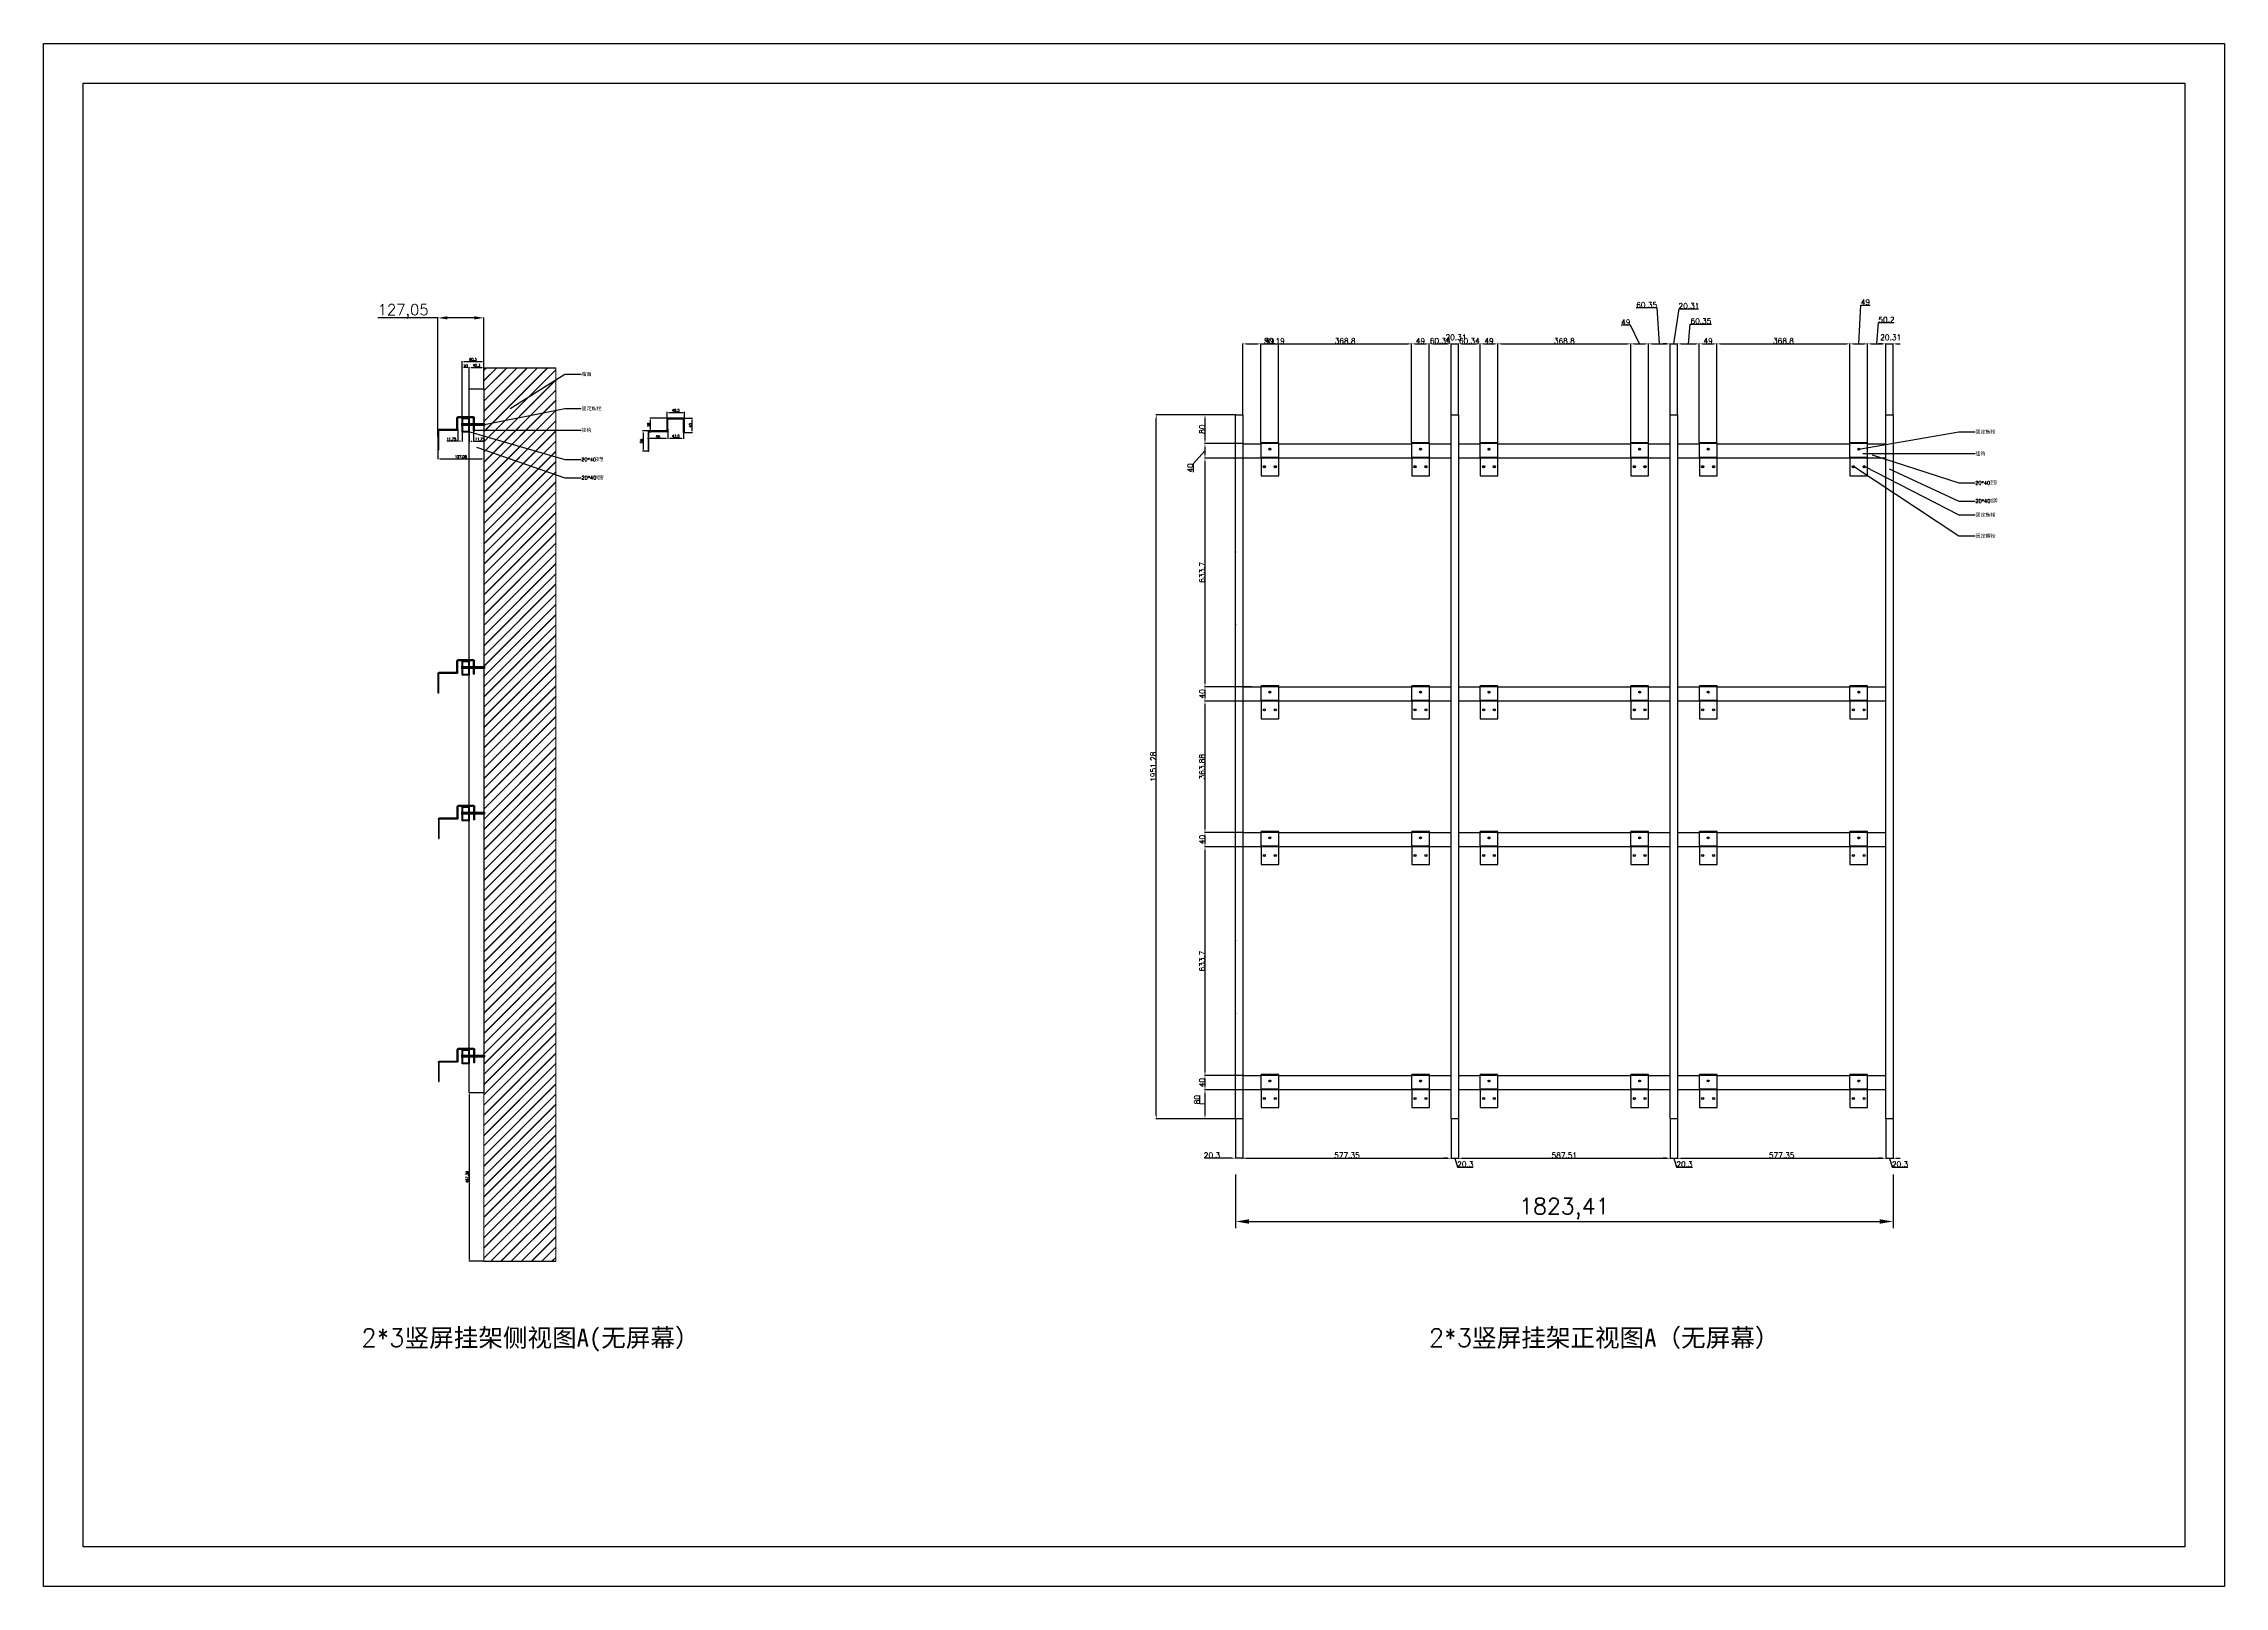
# Model space of a CAD drawing. Header units: millimetres. Extents: x -207 to 14821, y -6397 to 3639.
# Drawn here: x -207 to 5841, y -6397 to -2120 of the extents above; entities that cross this region are included whole.
import ezdxf

# ---------------------------------------------------------------- set-up
doc = ezdxf.new("R2010")
doc.units = ezdxf.units.MM
doc.linetypes.add('HIDDEN', pattern=[0.375, 0.25, -0.125])
for name, color, linetype in [('02___PRT_ALL_AXES', 7, 'Continuous'), ('DEFAULT_2', 8, 'HIDDEN'), ('图框', 7, 'Continuous')]:
    doc.layers.add(name, color=color, linetype=linetype)
doc.layers.add('dim（尺寸标注）', color=4, linetype='Continuous', lineweight=13)
doc.layers.add('粗实线', color=7, linetype='Continuous', lineweight=25)
doc.styles.get("Standard").update_dxf_attribs({"font": 'txt', "bigfont": 'gbcbig.shx'})
doc.dimstyles.new('1-15', dxfattribs={"dimscale": 15, "dimtxt": 3, "dimasz": 2.5, "dimexe": 1.25, "dimexo": 0.625, "dimtad": 1, "dimtxsty": 'Standard', "dimcen": 2.5, "dimclrd": 4, "dimclre": 4, "dimclrt": 4, "dimadec": 0, "dimazin": 0, "dimtfac": 1, "dimtmove": 0, "dimatfit": 3, "dimfxl": 100, "dimfxlon": 1, "dimtfillclr": 4, "dimarcsym": 0})
doc.dimstyles.new('ISO-25', dxfattribs={"dimtxt": 7, "dimasz": 5, "dimexe": 1.25, "dimexo": 0.625, "dimtad": 1, "dimtxsty": 'Standard', "dimcen": 2.5, "dimclrd": 4, "dimclre": 4, "dimclrt": 4, "dimadec": 0, "dimazin": 0, "dimtfac": 1, "dimtmove": 0, "dimatfit": 3, "dimfxl": 1, "dimarcsym": 0})
doc.dimstyles.new('副本 ISO-25', dxfattribs={"dimtxt": 15, "dimasz": 10, "dimexe": 1.25, "dimexo": 0.625, "dimtad": 1, "dimdsep": 46, "dimtxsty": 'Standard', "dimcen": 2.5, "dimclrd": 4, "dimclre": 4, "dimclrt": 4, "dimadec": 0, "dimazin": 0, "dimtfac": 1, "dimtmove": 0, "dimatfit": 3, "dimfxl": 1, "dimarcsym": 0})

# ---------------------------------------------------------------- blocks, each defined once
blk = doc.blocks.new('hgdhgfdgdhgf')
at = {"color": 3, "linetype": 'Continuous'}
for p, q in [((-21740.9, 10464.5), (-21697.8, 10464.5)), ((-21740.9, 10464.5), (-21740.9, 10462)), ((-21697.8, 10464.5), (-21697.8, 10462)), ((-21743.6, 10461.8), (-21741.1, 10461.8)), ((-21743.6, 10424.5), (-21743.6, 10461.8)), ((-21743.6, 10424.5), (-21741.1, 10424.5)), ((-21741.1, 10424.5), (-21741.1, 10461.8)), ((-21740.9, 10462), (-21697.8, 10462)), ((-21695.1, 10461.8), (-21697.6, 10461.8)), ((-21697.6, 10429.2), (-21697.6, 10461.8)), ((-21697.6, 10429.2), (-21695.1, 10429.2)), ((-21695.1, 10429.2), (-21695.1, 10461.8)), ((-21694.9, 10429), (-21645.3, 10429)), ((-21694.9, 10426.5), (-21694.9, 10429)), ((-21694.9, 10426.5), (-21645.3, 10426.5)), ((-21645.3, 10429), (-21645.3, 10426.5)), ((-21642.6, 10426.3), (-21645.1, 10426.3)), ((-21645.1, 10373), (-21645.1, 10426.3))]:
    blk.add_line(p, q, dxfattribs=at)
for centre, radius, start, end in [((-21740.9, 10461.8), 2.7, 90, 180), ((-21697.8, 10461.8), 2.7, 0, 90), ((-21740.9, 10461.8), 0.2, 90, 180), ((-21697.8, 10461.8), 0.2, 0, 90), ((-21694.9, 10429.2), 2.7, 180, 270), ((-21694.9, 10429.2), 0.2, 180, 270), ((-21645.3, 10426.3), 2.7, 0, 90), ((-21645.3, 10426.3), 0.2, 0, 90)]:
    blk.add_arc(centre, radius, start, end, dxfattribs=at)
at = {"layer": '02___PRT_ALL_AXES', "color": 3, "linetype": 'Continuous'}
blk.add_line((-21642.6, 10373), (-21645.1, 10373), dxfattribs=at)
at = {"layer": '粗实线', "color": 3}
blk.add_line((-21642.6, 10426.3), (-21642.6, 10373), dxfattribs=at)
blk = doc.blocks.new('hgfdhhgh')
at = {"layer": '粗实线'}
for p in [(87.4, 302.1), (87.4, -371.6)]:
    blk.add_blockref('hgdhgfdgdhgf', p, dxfattribs=at)
blk = doc.blocks.new('gfsdgfgfsgg')
at = {"layer": '粗实线', "color": 1}
for p, q in [((-8243.3, 7890.3), (-8243.3, 7930.3)), ((-8243.3, 7930.3), (-8223.3, 7930.3)), ((-8241.3, 7892.3), (-8241.3, 7928.3)), ((-8241.3, 7928.3), (-8225.3, 7928.3)), ((-8225.3, 7928.3), (-8225.3, 7892.3)), ((-8223.3, 7930.3), (-8223.3, 7890.3)), ((-8223.3, 7890.3), (-8243.3, 7890.3)), ((-8225.3, 7892.3), (-8241.3, 7892.3))]:
    blk.add_line(p, q, dxfattribs=at)
blk = doc.blocks.new('*D54')
at = {"layer": 'Defpoints', "color": 0}
for p in [(886.9, -2880.6), (1014, -3018), (886.9, -3210.3)]:
    blk.add_point(p, dxfattribs=at)
at = {"layer": 'dim（尺寸标注）', "color": 4, "lineweight": -2}
for p, q in [((886.9, -2880.6), (719.7, -2880.6)), ((886.9, -3209.6), (886.9, -2879.3)), ((988, -2880.6), (912.9, -2880.6)), ((1014, -3017.4), (1014, -2879.3))]:
    blk.add_line(p, q, dxfattribs=at)
at = {"layer": 'dim（尺寸标注）', "color": 4}
for points in [[(912.9, -2876.2), (912.9, -2884.9), (886.9, -2880.6)], [(988, -2876.2), (988, -2884.9), (1014, -2880.6)]]:
    blk.add_solid(points, dxfattribs=at)
at = {"layer": 'dim（尺寸标注）', "color": 4, "lineweight": 13, "insert": (790.3, -2862.5), "char_height": 30, "attachment_point": 5}
blk.add_mtext('127,05', dxfattribs=at)
blk = doc.blocks.new('*D70')
at = {"color": 4, "lineweight": -2}
for p, q in [((953.7, -3156.7), (953.7, -3000.2)), ((958.7, -3001.5), (1009, -3001.5)), ((1014, -3076.7), (1014, -3000.2))]:
    blk.add_line(p, q, dxfattribs=at)
at = {"color": 4}
for points in [[(958.7, -3000.6), (958.7, -3002.3), (953.7, -3001.5)], [(1009, -3000.6), (1009, -3002.3), (1014, -3001.5)]]:
    blk.add_solid(points, dxfattribs=at)
at = {"layer": 'Defpoints', "color": 0}
for p in [(1014, -3001.5), (1014, -3077.3), (953.7, -3157.3)]:
    blk.add_point(p, dxfattribs=at)
at = {"color": 4, "insert": (983.8, -2996.8), "char_height": 7, "attachment_point": 5}
blk.add_mtext('60,3', dxfattribs=at)
blk = doc.blocks.new('*D56')
at = {"color": 4, "lineweight": -2}
for p, q in [((953.7, -3017.4), (953.7, -3016.8)), ((968.7, -3018), (958.7, -3018)), ((973.7, -3017.4), (973.7, -3016.8))]:
    blk.add_line(p, q, dxfattribs=at)
at = {"color": 4}
for points in [[(958.7, -3017.2), (958.7, -3018.9), (953.7, -3018)], [(968.7, -3017.2), (968.7, -3018.9), (973.7, -3018)]]:
    blk.add_solid(points, dxfattribs=at)
at = {"layer": 'Defpoints', "color": 0}
for p in [(953.7, -3018), (953.7, -3018), (973.7, -3018)]:
    blk.add_point(p, dxfattribs=at)
at = {"color": 4, "insert": (963.7, -3013.9), "char_height": 7, "attachment_point": 5}
blk.add_mtext('20', dxfattribs=at)
blk = doc.blocks.new('LL')
h = blk.add_hatch()
h.set_pattern_fill('JIS_LC_20A', color=256, scale=0.05, style=0)
h.paths.add_polyline_path([(2341.6, 2359.2), (2341.6, 2364.2), (2329.8, 2364.2), (2329.8, 2359.2)])
h.paths.add_polyline_path([(2311.8, 2364.2), (2311.8, 2359.2), (2327.8, 2359.2), (2327.8, 2364.2)])
h.paths.add_polyline_path([(2344.1, 2359.2), (2371.9, 2359.2), (2371.9, 2364.2), (2344.1, 2364.2)])
for p, q in [((2308.1, 2365.2), (2309.8, 2365.2)), ((2308.1, 2365.2), (2308.1, 2358.2)), ((2308.1, 2363), (2309.8, 2363)), ((2308.1, 2360.3), (2309.8, 2360.3)), ((2309.8, 2365.2), (2309.8, 2358.2)), ((2327.8, 2364.2), (2327.8, 2359.2)), ((2329.8, 2364.2), (2329.8, 2359.2)), ((2341.6, 2364.2), (2341.6, 2359.2)), ((2344.1, 2364.2), (2344.1, 2359.2)), ((2371.9, 2364.2), (2371.9, 2359.2)), ((2309.8, 2358.2), (2308.1, 2358.2))]:
    blk.add_line(p, q)
for points in [[(2311.8, 2364.2), (2327.8, 2364.2)], [(2311.8, 2359.2), (2311.8, 2364.2)], [(2327.8, 2359.2), (2311.8, 2359.2)], [(2329.8, 2364.2), (2341.6, 2364.2)], [(2341.6, 2359.2), (2329.8, 2359.2)], [(2344.1, 2364.2), (2371.9, 2364.2)], [(2371.9, 2359.2), (2344.1, 2359.2)]]:
    blk.add_lwpolyline(points)
blk = doc.blocks.new('*D72')
at = {"color": 4, "lineweight": -2}
for p, q in [((973.7, -5033.6), (973.7, -5491)), ((974.3, -5028.6), (974.9, -5028.6)), ((1013.3, -5496), (972.4, -5496))]:
    blk.add_line(p, q, dxfattribs=at)
at = {"color": 4}
for points in [[(972.8, -5033.6), (974.5, -5033.6), (973.7, -5028.6)], [(972.8, -5491), (974.5, -5491), (973.7, -5496)]]:
    blk.add_solid(points, dxfattribs=at)
at = {"layer": 'Defpoints', "color": 0}
for p in [(973.7, -5028.6), (973.7, -5496), (1014, -5496)]:
    blk.add_point(p, dxfattribs=at)
at = {"color": 4, "insert": (968.9, -5262.3), "char_height": 7, "attachment_point": 5, "rotation": 90}
blk.add_mtext('467,39', dxfattribs=at)
blk = doc.blocks.new('*D75')
at = {"color": 4, "lineweight": -2}
for p, q in [((941.9, -3190.8), (941.9, -3223.4)), ((953.7, -3198), (953.7, -3223.4)), ((941.9, -3222.2), (911.2, -3222.2)), ((948.7, -3222.2), (946.9, -3222.2))]:
    blk.add_line(p, q, dxfattribs=at)
at = {"color": 4}
for points in [[(946.9, -3221.3), (946.9, -3223), (941.9, -3222.2)], [(948.7, -3221.3), (948.7, -3223), (953.7, -3222.2)]]:
    blk.add_solid(points, dxfattribs=at)
at = {"layer": 'Defpoints', "color": 0}
for p in [(941.9, -3190.1), (953.7, -3197.3), (941.9, -3222.2)]:
    blk.add_point(p, dxfattribs=at)
at = {"color": 4, "insert": (924, -3217.5), "char_height": 7, "attachment_point": 5}
blk.add_mtext('11,75', dxfattribs=at)
blk = doc.blocks.new('*D76')
at = {"color": 4, "lineweight": -2}
for p, q in [((886.9, -3247), (886.9, -3272.5)), ((1014, -3240.9), (1014, -3272.5)), ((891.9, -3271.2), (1009, -3271.2))]:
    blk.add_line(p, q, dxfattribs=at)
at = {"color": 4}
for points in [[(891.9, -3270.4), (891.9, -3272.1), (886.9, -3271.2)], [(1009, -3270.4), (1009, -3272.1), (1014, -3271.2)]]:
    blk.add_solid(points, dxfattribs=at)
at = {"layer": 'Defpoints', "color": 0}
for p in [(886.9, -3246.3), (1014, -3240.3), (1014, -3271.2)]:
    blk.add_point(p, dxfattribs=at)
at = {"color": 4, "insert": (950.4, -3266.5), "char_height": 7, "attachment_point": 5}
blk.add_mtext('127,06', dxfattribs=at)
blk = doc.blocks.new('*D77')
at = {"color": 4, "lineweight": -2}
for p, q in [((973.7, -3198), (973.7, -3223.4)), ((985.4, -3195.5), (985.4, -3223.4)), ((978.7, -3222.2), (980.4, -3222.2)), ((985.4, -3222.2), (1016.2, -3222.2))]:
    blk.add_line(p, q, dxfattribs=at)
at = {"color": 4}
for points in [[(978.7, -3221.3), (978.7, -3223), (973.7, -3222.2)], [(980.4, -3221.3), (980.4, -3223), (985.4, -3222.2)]]:
    blk.add_solid(points, dxfattribs=at)
at = {"layer": 'Defpoints', "color": 0}
for p in [(973.7, -3197.3), (985.4, -3194.8), (985.4, -3222.2)]:
    blk.add_point(p, dxfattribs=at)
at = {"color": 4, "insert": (1003.3, -3217.5), "char_height": 7, "attachment_point": 5}
blk.add_mtext('11,75', dxfattribs=at)
blk = doc.blocks.new('GG')
at = {"color": 3, "linetype": 'Continuous'}
for p, q in [((2878.3, 2376.6), (2880.8, 2376.6)), ((2878.3, 2344), (2878.3, 2376.6)), ((2880.8, 2344), (2880.8, 2376.6)), ((2924.1, 2379.3), (2881, 2379.3)), ((2881, 2379.3), (2881, 2376.8)), ((2924.1, 2376.8), (2881, 2376.8)), ((2924.1, 2379.3), (2924.1, 2376.8)), ((2926.8, 2376.6), (2924.3, 2376.6)), ((2924.3, 2339.3), (2924.3, 2376.6)), ((2926.8, 2339.3), (2926.8, 2376.6)), ((2825.8, 2341.1), (2828.3, 2341.1)), ((2828.3, 2287.8), (2828.3, 2341.1)), ((2878.1, 2343.8), (2828.5, 2343.8)), ((2828.5, 2343.8), (2828.5, 2341.3)), ((2878.1, 2341.3), (2828.5, 2341.3)), ((2878.1, 2341.3), (2878.1, 2343.8)), ((2880.8, 2344), (2878.3, 2344)), ((2926.8, 2339.3), (2924.3, 2339.3))]:
    blk.add_line(p, q, dxfattribs=at)
for centre, radius, start, end in [((2881, 2376.6), 2.7, 90, 180), ((2881, 2376.6), 0.2, 90, 180), ((2924.1, 2376.6), 2.7, 0, 90), ((2924.1, 2376.6), 0.2, 0, 90), ((2828.5, 2341.1), 2.7, 90, 180), ((2828.5, 2341.1), 0.2, 90, 180), ((2878.1, 2344), 2.7, 270, 0), ((2878.1, 2344), 0.2, 270, 0)]:
    blk.add_arc(centre, radius, start, end, dxfattribs=at)
at = {"layer": '02___PRT_ALL_AXES', "color": 3, "linetype": 'Continuous'}
blk.add_line((2825.8, 2287.8), (2828.3, 2287.8), dxfattribs=at)
at = {"layer": '粗实线', "color": 3}
blk.add_line((2825.8, 2341.1), (2825.8, 2287.8), dxfattribs=at)
blk = doc.blocks.new('*D61')
at = {"color": 4, "lineweight": -2}
for p, q in [((1560.9, -3158.6), (1592.7, -3158.6)), ((1569.3, -3198.6), (1592.7, -3198.6)), ((1591.4, -3193.6), (1591.4, -3163.6))]:
    blk.add_line(p, q, dxfattribs=at)
at = {"color": 4}
for points in [[(1590.6, -3163.6), (1592.3, -3163.6), (1591.4, -3158.6)], [(1590.6, -3193.6), (1592.3, -3193.6), (1591.4, -3198.6)]]:
    blk.add_solid(points, dxfattribs=at)
at = {"layer": 'Defpoints', "color": 0}
for p in [(1560.3, -3158.6), (1568.6, -3198.6), (1591.4, -3158.6)]:
    blk.add_point(p, dxfattribs=at)
at = {"color": 4, "insert": (1587.3, -3178.6), "char_height": 7, "attachment_point": 5, "rotation": 90}
blk.add_mtext('40', dxfattribs=at)
blk = doc.blocks.new('*D78')
at = {"color": 4, "lineweight": -2}
for p, q in [((1522.1, -3160.7), (1522.1, -3141.3)), ((1527.1, -3142.5), (1565.6, -3142.5)), ((1570.6, -3160.7), (1570.6, -3141.3))]:
    blk.add_line(p, q, dxfattribs=at)
at = {"color": 4}
for points in [[(1527.1, -3141.7), (1527.1, -3143.3), (1522.1, -3142.5)], [(1565.6, -3141.7), (1565.6, -3143.3), (1570.6, -3142.5)]]:
    blk.add_solid(points, dxfattribs=at)
at = {"layer": 'Defpoints', "color": 0}
for p in [(1570.6, -3142.5), (1522.1, -3161.3), (1570.6, -3161.3)]:
    blk.add_point(p, dxfattribs=at)
at = {"color": 4, "insert": (1546.4, -3137.8), "char_height": 7, "attachment_point": 5}
blk.add_mtext('48,5', dxfattribs=at)
blk = doc.blocks.new('*D79')
at = {"color": 4, "lineweight": -2}
for p, q in [((1524.6, -3194.5), (1524.6, -3215.7)), ((1568.1, -3194.5), (1568.1, -3215.7)), ((1529.6, -3214.4), (1563.1, -3214.4))]:
    blk.add_line(p, q, dxfattribs=at)
at = {"color": 4}
for points in [[(1529.6, -3213.6), (1529.6, -3215.2), (1524.6, -3214.4)], [(1563.1, -3213.6), (1563.1, -3215.2), (1568.1, -3214.4)]]:
    blk.add_solid(points, dxfattribs=at)
at = {"layer": 'Defpoints', "color": 0}
for p in [(1524.6, -3193.9), (1568.1, -3193.9), (1568.1, -3214.4)]:
    blk.add_point(p, dxfattribs=at)
at = {"color": 4, "insert": (1546.4, -3209.7), "char_height": 7, "attachment_point": 5}
blk.add_mtext('43,5', dxfattribs=at)
blk = doc.blocks.new('*D80')
at = {"color": 4, "lineweight": -2}
for p, q in [((1524.6, -3189.4), (1524.6, -3215.8)), ((1469.6, -3216.2), (1469.6, -3213.3)), ((1519.6, -3214.6), (1474.6, -3214.6))]:
    blk.add_line(p, q, dxfattribs=at)
at = {"color": 4}
for points in [[(1474.6, -3213.7), (1474.6, -3215.4), (1469.6, -3214.6)], [(1519.6, -3213.7), (1519.6, -3215.4), (1524.6, -3214.6)]]:
    blk.add_solid(points, dxfattribs=at)
at = {"layer": 'Defpoints', "color": 0}
for p in [(1524.6, -3188.8), (1469.6, -3214.6), (1469.6, -3216.8)]:
    blk.add_point(p, dxfattribs=at)
at = {"color": 4, "insert": (1497.1, -3210.5), "char_height": 7, "attachment_point": 5}
blk.add_mtext('55', dxfattribs=at)
blk = doc.blocks.new('*D81')
at = {"color": 4, "lineweight": -2}
for p, q in [((1473, -3196.6), (1476.8, -3196.6)), ((1524.2, -3158.6), (1474.3, -3158.6)), ((1475.6, -3163.6), (1475.6, -3191.6))]:
    blk.add_line(p, q, dxfattribs=at)
at = {"color": 4}
for points in [[(1474.7, -3163.6), (1476.4, -3163.6), (1475.6, -3158.6)], [(1474.7, -3191.6), (1476.4, -3191.6), (1475.6, -3196.6)]]:
    blk.add_solid(points, dxfattribs=at)
at = {"layer": 'Defpoints', "color": 0}
for p in [(1472.3, -3196.6), (1475.6, -3196.6), (1524.8, -3158.6)]:
    blk.add_point(p, dxfattribs=at)
at = {"color": 4, "insert": (1471.4, -3177.6), "char_height": 7, "attachment_point": 5, "rotation": 90}
blk.add_mtext('38', dxfattribs=at)
blk = doc.blocks.new('*D82')
at = {"color": 4, "lineweight": -2}
for p, q in [((1474, -3194.1), (1454.3, -3194.1)), ((1455.5, -3199.1), (1455.5, -3245.1)), ((1469, -3250.1), (1454.3, -3250.1))]:
    blk.add_line(p, q, dxfattribs=at)
at = {"color": 4}
for points in [[(1454.7, -3199.1), (1456.4, -3199.1), (1455.5, -3194.1)], [(1454.7, -3245.1), (1456.4, -3245.1), (1455.5, -3250.1)]]:
    blk.add_solid(points, dxfattribs=at)
at = {"layer": 'Defpoints', "color": 0}
for p in [(1474.6, -3194.1), (1455.5, -3250.1), (1469.6, -3250.1)]:
    blk.add_point(p, dxfattribs=at)
at = {"color": 4, "insert": (1451.4, -3222.1), "char_height": 7, "attachment_point": 5, "rotation": 90}
blk.add_mtext('56', dxfattribs=at)
blk = doc.blocks.new('*D83')
at = {"color": 4, "lineweight": -2}
for p, q in [((973.7, -3076.7), (973.7, -3016.8)), ((978.7, -3018), (1009, -3018)), ((1014, -3076.1), (1014, -3016.8))]:
    blk.add_line(p, q, dxfattribs=at)
at = {"color": 4}
for points in [[(978.7, -3017.2), (978.7, -3018.9), (973.7, -3018)], [(1009, -3017.2), (1009, -3018.9), (1014, -3018)]]:
    blk.add_solid(points, dxfattribs=at)
at = {"layer": 'Defpoints', "color": 0}
for p in [(1014, -3018), (973.7, -3077.3), (1014, -3076.7)]:
    blk.add_point(p, dxfattribs=at)
at = {"color": 4, "insert": (993.8, -3013.3), "char_height": 7, "attachment_point": 5}
blk.add_mtext('40,3', dxfattribs=at)
blk = doc.blocks.new('hgfdhgdhgd')
at = {"color": 3, "linetype": 'Continuous'}
for p, q in [((-21144.3, 10464.5), (-21193.3, 10464.5)), ((-21193.3, 10424.5), (-21193.3, 10464.5)), ((-21144.3, 10424.5), (-21144.3, 10464.5)), ((-21144.3, 10462), (-21193.3, 10462)), ((-21193.3, 10424.5), (-21144.3, 10424.5))]:
    blk.add_line(p, q, dxfattribs=at)
at = {"color": 7, "linetype": 'Continuous'}
for p, q in [((-21193.3, 10424.5), (-21193.3, 10373)), ((-21144.3, 10373), (-21144.3, 10424.5))]:
    blk.add_line(p, q, dxfattribs=at)
at = {"layer": '02___PRT_ALL_AXES', "color": 7, "linetype": 'Continuous'}
blk.add_line((-21193.3, 10373), (-21144.3, 10373), dxfattribs=at)
at = {"layer": '02___PRT_ALL_AXES', "color": 3, "linetype": 'Continuous'}
blk.add_circle((-21168.8, 10446.7), 2.1, dxfattribs=at)
at = {"layer": '02___PRT_ALL_AXES', "color": 7, "linetype": 'Continuous'}
for centre in [(-21183.8, 10398), (-21153.8, 10398)]:
    blk.add_circle(centre, 3, dxfattribs=at)
at = {"layer": 'DEFAULT_2', "color": 8, "linetype": 'HIDDEN'}
blk.add_circle((-21168.8, 10446.7), 2.5, dxfattribs=at)
blk = doc.blocks.new('S')
at = {"color": 2}
for p, q in [((3203.4, 2460.5), (3223.7, 2460.5)), ((3203.4, 509.2), (3203.4, 2460.5)), ((3223.7, 2460.5), (3223.7, 509.2)), ((3223.7, 509.2), (3203.4, 509.2))]:
    blk.add_line(p, q, dxfattribs=at)
blk = doc.blocks.new('*D68')
at = {"color": 4, "lineweight": -2}
for p, q in [((3098.9, -5255.4), (3098.9, -5404.4)), ((4922.3, -5255.4), (4922.3, -5404.4)), ((3136.4, -5385.6), (4884.8, -5385.6))]:
    blk.add_line(p, q, dxfattribs=at)
at = {"color": 4}
for points in [[(3136.4, -5379.4), (3136.4, -5391.9), (3098.9, -5385.6)], [(4884.8, -5379.4), (4884.8, -5391.9), (4922.3, -5385.6)]]:
    blk.add_solid(points, dxfattribs=at)
at = {"layer": 'Defpoints', "color": 0}
for p in [(3098.9, -5246), (4922.3, -5246), (4922.3, -5385.6)]:
    blk.add_point(p, dxfattribs=at)
at = {"color": 4, "insert": (4010.6, -5350), "char_height": 45, "attachment_point": 5}
blk.add_mtext('1823,41', dxfattribs=at)
blk = doc.blocks.new('*D89')
at = {"color": 4, "lineweight": -2}
for p, q in [((3098.3, -3149.3), (2877.7, -3149.3)), ((2879, -5090.6), (2879, -3159.3)), ((3098.3, -5100.6), (2877.7, -5100.6))]:
    blk.add_line(p, q, dxfattribs=at)
at = {"color": 4}
for points in [[(2877.3, -3159.3), (2880.6, -3159.3), (2879, -3149.3)], [(2877.3, -5090.6), (2880.6, -5090.6), (2879, -5100.6)]]:
    blk.add_solid(points, dxfattribs=at)
at = {"layer": 'Defpoints', "color": 0}
for p in [(2879, -3149.3), (3098.9, -3149.3), (3098.9, -5100.6)]:
    blk.add_point(p, dxfattribs=at)
at = {"color": 4, "insert": (2870.9, -4125), "char_height": 15, "attachment_point": 5, "rotation": 90}
blk.add_mtext('1951.28', dxfattribs=at)
blk = doc.blocks.new('*D90')
at = {"color": 4, "lineweight": -2}
for p, q in [((3098.9, -5101.2), (3098.9, -5211.2)), ((3119.2, -5101.2), (3119.2, -5211.2)), ((3088.9, -5210), (3011.4, -5210)), ((3119.2, -5210), (3098.9, -5210)), ((3129.2, -5210), (3139.2, -5210))]:
    blk.add_line(p, q, dxfattribs=at)
at = {"color": 4}
for points in [[(3088.9, -5208.3), (3088.9, -5211.7), (3098.9, -5210)], [(3129.2, -5208.3), (3129.2, -5211.7), (3119.2, -5210)]]:
    blk.add_solid(points, dxfattribs=at)
at = {"layer": 'Defpoints', "color": 0}
for p in [(3098.9, -5100.6), (3119.2, -5100.6), (3119.2, -5210)]:
    blk.add_point(p, dxfattribs=at)
at = {"color": 4, "insert": (3033.3, -5201.9), "char_height": 15, "attachment_point": 5}
blk.add_mtext('20.3', dxfattribs=at)
blk = doc.blocks.new('*D91')
at = {"color": 4, "lineweight": -2}
for p, q in [((3119.2, -5101.2), (3119.2, -5211.7)), ((3696.6, -5101.2), (3696.6, -5211.7)), ((3129.2, -5210.4), (3686.6, -5210.4))]:
    blk.add_line(p, q, dxfattribs=at)
at = {"color": 4}
for points in [[(3129.2, -5208.7), (3129.2, -5212.1), (3119.2, -5210.4)], [(3686.6, -5208.7), (3686.6, -5212.1), (3696.6, -5210.4)]]:
    blk.add_solid(points, dxfattribs=at)
at = {"layer": 'Defpoints', "color": 0}
for p in [(3119.2, -5100.6), (3696.6, -5100.6), (3696.6, -5210.4)]:
    blk.add_point(p, dxfattribs=at)
at = {"color": 4, "insert": (3407.9, -5202.3), "char_height": 15, "attachment_point": 5}
blk.add_mtext('577.35', dxfattribs=at)
blk = doc.blocks.new('*D92')
at = {"color": 4, "lineweight": -2}
for p, q in [((3696.6, -5101.2), (3696.6, -5211.7)), ((3716.9, -5101.2), (3716.9, -5211.7)), ((3686.6, -5210.4), (3676.6, -5210.4)), ((3696.6, -5210.4), (3716.9, -5210.4)), ((3696.6, -5210.4), (3716.9, -5210.4)), ((3706.7, -5210.4), (3714.1, -5235.1)), ((3714.1, -5235.1), (3757.9, -5235.1)), ((3726.9, -5210.4), (3736.9, -5210.4))]:
    blk.add_line(p, q, dxfattribs=at)
at = {"color": 4}
for points in [[(3686.6, -5208.7), (3686.6, -5212.1), (3696.6, -5210.4)], [(3726.9, -5208.7), (3726.9, -5212.1), (3716.9, -5210.4)]]:
    blk.add_solid(points, dxfattribs=at)
at = {"layer": 'Defpoints', "color": 0}
for p in [(3696.6, -5100.6), (3716.9, -5100.6), (3716.9, -5210.4)]:
    blk.add_point(p, dxfattribs=at)
at = {"color": 4, "insert": (3736, -5227), "char_height": 15, "attachment_point": 5}
blk.add_mtext('20.3', dxfattribs=at)
blk = doc.blocks.new('*D93')
at = {"color": 4, "lineweight": -2}
for p, q in [((3716.9, -5101.2), (3716.9, -5211.7)), ((4304.4, -5101.2), (4304.4, -5211.7)), ((3726.9, -5210.4), (4294.4, -5210.4))]:
    blk.add_line(p, q, dxfattribs=at)
at = {"color": 4}
for points in [[(3726.9, -5208.7), (3726.9, -5212.1), (3716.9, -5210.4)], [(4294.4, -5208.7), (4294.4, -5212.1), (4304.4, -5210.4)]]:
    blk.add_solid(points, dxfattribs=at)
at = {"layer": 'Defpoints', "color": 0}
for p in [(3716.9, -5100.6), (4304.4, -5100.6), (4304.4, -5210.4)]:
    blk.add_point(p, dxfattribs=at)
at = {"color": 4, "insert": (4010.6, -5202.3), "char_height": 15, "attachment_point": 5}
blk.add_mtext('587.51', dxfattribs=at)
blk = doc.blocks.new('*D94')
at = {"color": 4, "lineweight": -2}
for p, q in [((4304.4, -5101.2), (4304.4, -5211.7)), ((4324.7, -5101.2), (4324.7, -5211.7)), ((4294.4, -5210.4), (4284.4, -5210.4)), ((4304.4, -5210.4), (4324.7, -5210.4)), ((4304.4, -5210.4), (4324.7, -5210.4)), ((4314.5, -5210.4), (4321.9, -5235.1)), ((4321.9, -5235.1), (4365.7, -5235.1)), ((4334.7, -5210.4), (4344.7, -5210.4))]:
    blk.add_line(p, q, dxfattribs=at)
at = {"color": 4}
for points in [[(4294.4, -5208.7), (4294.4, -5212.1), (4304.4, -5210.4)], [(4334.7, -5208.7), (4334.7, -5212.1), (4324.7, -5210.4)]]:
    blk.add_solid(points, dxfattribs=at)
at = {"layer": 'Defpoints', "color": 0}
for p in [(4304.4, -5100.6), (4324.7, -5100.6), (4324.7, -5210.4)]:
    blk.add_point(p, dxfattribs=at)
at = {"color": 4, "insert": (4343.8, -5227), "char_height": 15, "attachment_point": 5}
blk.add_mtext('20.3', dxfattribs=at)
blk = doc.blocks.new('*D95')
at = {"color": 4, "lineweight": -2}
for p, q in [((4324.7, -5101.2), (4324.7, -5211.7)), ((4902, -5101.2), (4902, -5211.7)), ((4334.7, -5210.4), (4892, -5210.4))]:
    blk.add_line(p, q, dxfattribs=at)
at = {"color": 4}
for points in [[(4334.7, -5208.7), (4334.7, -5212.1), (4324.7, -5210.4)], [(4892, -5208.7), (4892, -5212.1), (4902, -5210.4)]]:
    blk.add_solid(points, dxfattribs=at)
at = {"layer": 'Defpoints', "color": 0}
for p in [(4324.7, -5100.6), (4902, -5100.6), (4902, -5210.4)]:
    blk.add_point(p, dxfattribs=at)
at = {"color": 4, "insert": (4613.3, -5202.3), "char_height": 15, "attachment_point": 5}
blk.add_mtext('577.35', dxfattribs=at)
blk = doc.blocks.new('*D96')
at = {"color": 4, "lineweight": -2}
for p, q in [((4902, -5101.2), (4902, -5211.7)), ((4922.3, -5101.2), (4922.3, -5211.7)), ((4892, -5210.4), (4882, -5210.4)), ((4902, -5210.4), (4922.3, -5210.4)), ((4902, -5210.4), (4922.3, -5210.4)), ((4912.2, -5210.4), (4919.6, -5235.1)), ((4919.6, -5235.1), (4963.3, -5235.1)), ((4932.3, -5210.4), (4942.3, -5210.4))]:
    blk.add_line(p, q, dxfattribs=at)
at = {"color": 4}
for points in [[(4892, -5208.7), (4892, -5212.1), (4902, -5210.4)], [(4932.3, -5208.7), (4932.3, -5212.1), (4922.3, -5210.4)]]:
    blk.add_solid(points, dxfattribs=at)
at = {"layer": 'Defpoints', "color": 0}
for p in [(4902, -5100.6), (4922.3, -5100.6), (4922.3, -5210.4)]:
    blk.add_point(p, dxfattribs=at)
at = {"color": 4, "insert": (4941.5, -5227), "char_height": 15, "attachment_point": 5}
blk.add_mtext('20.3', dxfattribs=at)
blk = doc.blocks.new('*D97')
at = {"color": 4, "lineweight": -2}
for p, q in [((3098.3, -3149.3), (3012.8, -3149.3)), ((3014, -3159.3), (3014, -3219.3)), ((3118.6, -3229.3), (3012.8, -3229.3))]:
    blk.add_line(p, q, dxfattribs=at)
at = {"color": 4}
for points in [[(3012.4, -3159.3), (3015.7, -3159.3), (3014, -3149.3)], [(3012.4, -3219.3), (3015.7, -3219.3), (3014, -3229.3)]]:
    blk.add_solid(points, dxfattribs=at)
at = {"layer": 'Defpoints', "color": 0}
for p in [(3098.9, -3149.3), (3014, -3229.3), (3119.2, -3229.3)]:
    blk.add_point(p, dxfattribs=at)
at = {"color": 4, "insert": (3005.9, -3189.3), "char_height": 15, "attachment_point": 5, "rotation": 90}
blk.add_mtext('80', dxfattribs=at)
blk = doc.blocks.new('*D98')
at = {"color": 4, "lineweight": -2}
for p, q in [((3014, -3249.3), (2981.2, -3284.8)), ((3118.6, -3229.3), (3012.8, -3229.3)), ((3014, -3239.3), (3014, -3259.3)), ((2981.2, -3284.8), (2981.2, -3308.5)), ((3118.6, -3269.3), (3012.8, -3269.3))]:
    blk.add_line(p, q, dxfattribs=at)
at = {"color": 4}
for points in [[(3012.4, -3239.3), (3015.7, -3239.3), (3014, -3229.3)], [(3012.4, -3259.3), (3015.7, -3259.3), (3014, -3269.3)]]:
    blk.add_solid(points, dxfattribs=at)
at = {"layer": 'Defpoints', "color": 0}
for p in [(3119.2, -3229.3), (3014, -3269.3), (3119.2, -3269.3)]:
    blk.add_point(p, dxfattribs=at)
at = {"color": 4, "insert": (2973.1, -3296.7), "char_height": 15, "attachment_point": 5, "rotation": 90}
blk.add_mtext('40', dxfattribs=at)
blk = doc.blocks.new('*D99')
at = {"color": 4, "lineweight": -2}
for p, q in [((3118.6, -3269.3), (3012.8, -3269.3)), ((3014, -3279.3), (3014, -3893)), ((3143.7, -3903), (3012.8, -3903))]:
    blk.add_line(p, q, dxfattribs=at)
at = {"color": 4}
for points in [[(3012.4, -3279.3), (3015.7, -3279.3), (3014, -3269.3)], [(3012.4, -3893), (3015.7, -3893), (3014, -3903)]]:
    blk.add_solid(points, dxfattribs=at)
at = {"layer": 'Defpoints', "color": 0}
for p in [(3119.2, -3269.3), (3014, -3903), (3144.3, -3903)]:
    blk.add_point(p, dxfattribs=at)
at = {"color": 4, "insert": (3005.9, -3586.2), "char_height": 15, "attachment_point": 5, "rotation": 90}
blk.add_mtext('633.7', dxfattribs=at)
blk = doc.blocks.new('*D100')
at = {"color": 4, "lineweight": -2}
for p, q in [((3143.7, -3903), (3012.8, -3903)), ((3014, -3913), (3014, -3933)), ((3118.6, -3943), (3012.8, -3943))]:
    blk.add_line(p, q, dxfattribs=at)
at = {"color": 4}
for points in [[(3012.4, -3913), (3015.7, -3913), (3014, -3903)], [(3012.4, -3933), (3015.7, -3933), (3014, -3943)]]:
    blk.add_solid(points, dxfattribs=at)
at = {"layer": 'Defpoints', "color": 0}
for p in [(3144.3, -3903), (3014, -3943), (3119.2, -3943)]:
    blk.add_point(p, dxfattribs=at)
at = {"color": 4, "insert": (3005.9, -3923), "char_height": 15, "attachment_point": 5, "rotation": 90}
blk.add_mtext('40', dxfattribs=at)
blk = doc.blocks.new('*D101')
at = {"color": 4, "lineweight": -2}
for p, q in [((3118.6, -3943), (3012.8, -3943)), ((3014, -3953), (3014, -4296.9)), ((3118.6, -4306.9), (3012.8, -4306.9))]:
    blk.add_line(p, q, dxfattribs=at)
at = {"color": 4}
for points in [[(3012.4, -3953), (3015.7, -3953), (3014, -3943)], [(3012.4, -4296.9), (3015.7, -4296.9), (3014, -4306.9)]]:
    blk.add_solid(points, dxfattribs=at)
at = {"layer": 'Defpoints', "color": 0}
for p in [(3119.2, -3943), (3014, -4306.9), (3119.2, -4306.9)]:
    blk.add_point(p, dxfattribs=at)
at = {"color": 4, "insert": (3005.9, -4125), "char_height": 15, "attachment_point": 5, "rotation": 90}
blk.add_mtext('363.88', dxfattribs=at)
blk = doc.blocks.new('*D102')
at = {"color": 4, "lineweight": -2}
for p, q in [((3118.6, -4306.9), (3012.8, -4306.9)), ((3118.6, -4346.9), (3012.8, -4346.9)), ((3014, -4316.9), (3014, -4336.9))]:
    blk.add_line(p, q, dxfattribs=at)
at = {"color": 4}
for points in [[(3012.4, -4316.9), (3015.7, -4316.9), (3014, -4306.9)], [(3012.4, -4336.9), (3015.7, -4336.9), (3014, -4346.9)]]:
    blk.add_solid(points, dxfattribs=at)
at = {"layer": 'Defpoints', "color": 0}
for p in [(3014, -4346.9), (3119.2, -4306.9), (3119.2, -4346.9)]:
    blk.add_point(p, dxfattribs=at)
at = {"color": 4, "insert": (3005.9, -4326.9), "char_height": 15, "attachment_point": 5, "rotation": 90}
blk.add_mtext('40', dxfattribs=at)
blk = doc.blocks.new('*D103')
at = {"color": 4, "lineweight": -2}
for p, q in [((3118.6, -4346.9), (3012.8, -4346.9)), ((3014, -4356.9), (3014, -4970.6)), ((3118.6, -4980.6), (3012.8, -4980.6))]:
    blk.add_line(p, q, dxfattribs=at)
at = {"color": 4}
for points in [[(3012.4, -4356.9), (3015.7, -4356.9), (3014, -4346.9)], [(3012.4, -4970.6), (3015.7, -4970.6), (3014, -4980.6)]]:
    blk.add_solid(points, dxfattribs=at)
at = {"layer": 'Defpoints', "color": 0}
for p in [(3119.2, -4346.9), (3014, -4980.6), (3119.2, -4980.6)]:
    blk.add_point(p, dxfattribs=at)
at = {"color": 4, "insert": (3005.9, -4663.8), "char_height": 15, "attachment_point": 5, "rotation": 90}
blk.add_mtext('633.7', dxfattribs=at)
blk = doc.blocks.new('*D104')
at = {"color": 4, "lineweight": -2}
for p, q in [((3118.6, -4980.6), (3012.8, -4980.6)), ((3014, -4990.6), (3014, -5010.6)), ((3118.6, -5020.6), (3012.8, -5020.6))]:
    blk.add_line(p, q, dxfattribs=at)
at = {"color": 4}
for points in [[(3012.4, -4990.6), (3015.7, -4990.6), (3014, -4980.6)], [(3012.4, -5010.6), (3015.7, -5010.6), (3014, -5020.6)]]:
    blk.add_solid(points, dxfattribs=at)
at = {"layer": 'Defpoints', "color": 0}
for p in [(3119.2, -4980.6), (3014, -5020.6), (3119.2, -5020.6)]:
    blk.add_point(p, dxfattribs=at)
at = {"color": 4, "insert": (3005.9, -5000.6), "char_height": 15, "attachment_point": 5, "rotation": 90}
blk.add_mtext('40', dxfattribs=at)
blk = doc.blocks.new('*D105')
at = {"color": 4, "lineweight": -2}
for p, q in [((3000.1, -5059.8), (3000.1, -5036)), ((3014, -5060.6), (3000.1, -5059.8)), ((3118.6, -5020.6), (3012.8, -5020.6)), ((3014, -5030.6), (3014, -5090.6)), ((3118.6, -5100.6), (3012.8, -5100.6))]:
    blk.add_line(p, q, dxfattribs=at)
at = {"color": 4}
for points in [[(3012.4, -5030.6), (3015.7, -5030.6), (3014, -5020.6)], [(3012.4, -5090.6), (3015.7, -5090.6), (3014, -5100.6)]]:
    blk.add_solid(points, dxfattribs=at)
at = {"layer": 'Defpoints', "color": 0}
for p in [(3119.2, -5020.6), (3014, -5100.6), (3119.2, -5100.6)]:
    blk.add_point(p, dxfattribs=at)
at = {"color": 4, "insert": (2992, -5047.9), "char_height": 15, "attachment_point": 5, "rotation": 90}
blk.add_mtext('80', dxfattribs=at)
blk = doc.blocks.new('*D106')
at = {"color": 4, "lineweight": -2}
for p, q in [((3119.2, -3148.7), (3119.2, -2951.5)), ((3129.2, -2952.7), (3159.4, -2952.7)), ((3169.4, -3226.2), (3169.4, -2951.5)), ((3169.4, -2952.7), (3233.2, -2952.7))]:
    blk.add_line(p, q, dxfattribs=at)
at = {"color": 4}
for points in [[(3129.2, -2951), (3129.2, -2954.4), (3119.2, -2952.7)], [(3159.4, -2951), (3159.4, -2954.4), (3169.4, -2952.7)]]:
    blk.add_solid(points, dxfattribs=at)
at = {"layer": 'Defpoints', "color": 0}
for p in [(3169.4, -2952.7), (3119.2, -3149.3), (3169.4, -3226.8)]:
    blk.add_point(p, dxfattribs=at)
at = {"color": 4, "insert": (3206.3, -2944.6), "char_height": 15, "attachment_point": 5}
blk.add_mtext('50.19', dxfattribs=at)
blk = doc.blocks.new('*D107')
at = {"color": 4, "lineweight": -2}
for p, q in [((3169.4, -3226.2), (3169.4, -2951.5)), ((3179.4, -2952.7), (3208.4, -2952.7)), ((3218.4, -3226.2), (3218.4, -2951.5))]:
    blk.add_line(p, q, dxfattribs=at)
at = {"color": 4}
for points in [[(3179.4, -2951), (3179.4, -2954.4), (3169.4, -2952.7)], [(3208.4, -2951), (3208.4, -2954.4), (3218.4, -2952.7)]]:
    blk.add_solid(points, dxfattribs=at)
at = {"layer": 'Defpoints', "color": 0}
for p in [(3218.4, -2952.7), (3169.4, -3226.8), (3218.4, -3226.8)]:
    blk.add_point(p, dxfattribs=at)
at = {"color": 4, "insert": (3193.9, -2944.6), "char_height": 15, "attachment_point": 5}
blk.add_mtext('49', dxfattribs=at)
blk = doc.blocks.new('*D108')
at = {"color": 4, "lineweight": -2}
for p, q in [((3218.4, -3226.2), (3218.4, -2951.5)), ((3228.4, -2952.7), (3577.2, -2952.7)), ((3587.2, -3226.2), (3587.2, -2951.5))]:
    blk.add_line(p, q, dxfattribs=at)
at = {"color": 4}
for points in [[(3228.4, -2951), (3228.4, -2954.4), (3218.4, -2952.7)], [(3577.2, -2951), (3577.2, -2954.4), (3587.2, -2952.7)]]:
    blk.add_solid(points, dxfattribs=at)
at = {"layer": 'Defpoints', "color": 0}
for p in [(3587.2, -2952.7), (3218.4, -3226.8), (3587.2, -3226.8)]:
    blk.add_point(p, dxfattribs=at)
at = {"color": 4, "insert": (3402.8, -2944.6), "char_height": 15, "attachment_point": 5}
blk.add_mtext('368.8', dxfattribs=at)
blk = doc.blocks.new('*D109')
at = {"color": 4, "lineweight": -2}
for p, q in [((3587.2, -3226.2), (3587.2, -2951.5)), ((3597.2, -2952.7), (3626.2, -2952.7)), ((3636.2, -3225.6), (3636.2, -2951.5))]:
    blk.add_line(p, q, dxfattribs=at)
at = {"color": 4}
for points in [[(3597.2, -2951), (3597.2, -2954.4), (3587.2, -2952.7)], [(3626.2, -2951), (3626.2, -2954.4), (3636.2, -2952.7)]]:
    blk.add_solid(points, dxfattribs=at)
at = {"layer": 'Defpoints', "color": 0}
for p in [(3636.2, -2952.7), (3587.2, -3226.8), (3636.2, -3226.2)]:
    blk.add_point(p, dxfattribs=at)
at = {"color": 4, "insert": (3611.7, -2944.6), "char_height": 15, "attachment_point": 5}
blk.add_mtext('49', dxfattribs=at)
blk = doc.blocks.new('*D110')
at = {"color": 4, "lineweight": -2}
for p, q in [((3636.2, -3225.6), (3636.2, -2951.5)), ((3646.2, -2952.7), (3686.6, -2952.7)), ((3696.6, -3148.7), (3696.6, -2951.5))]:
    blk.add_line(p, q, dxfattribs=at)
at = {"color": 4}
for points in [[(3646.2, -2951), (3646.2, -2954.4), (3636.2, -2952.7)], [(3686.6, -2951), (3686.6, -2954.4), (3696.6, -2952.7)]]:
    blk.add_solid(points, dxfattribs=at)
at = {"layer": 'Defpoints', "color": 0}
for p in [(3696.6, -2952.7), (3696.6, -3149.3), (3636.2, -3226.2)]:
    blk.add_point(p, dxfattribs=at)
at = {"color": 4, "insert": (3666.4, -2944.6), "char_height": 15, "attachment_point": 5}
blk.add_mtext('60.34', dxfattribs=at)
blk = doc.blocks.new('*D111')
at = {"color": 4, "lineweight": -2}
for p, q in [((3686.6, -2952.7), (3676.6, -2952.7)), ((3696.6, -3148.7), (3696.6, -2951.5)), ((3696.6, -2952.7), (3716.9, -2952.7)), ((3716.9, -3148.7), (3716.9, -2951.5)), ((3726.9, -2952.7), (3736.9, -2952.7))]:
    blk.add_line(p, q, dxfattribs=at)
at = {"color": 4}
for points in [[(3686.6, -2951), (3686.6, -2954.4), (3696.6, -2952.7)], [(3726.9, -2951), (3726.9, -2954.4), (3716.9, -2952.7)]]:
    blk.add_solid(points, dxfattribs=at)
at = {"layer": 'Defpoints', "color": 0}
for p in [(3716.9, -2952.7), (3696.6, -3149.3), (3716.9, -3149.3)]:
    blk.add_point(p, dxfattribs=at)
at = {"color": 4, "insert": (3710.3, -2934.6), "char_height": 15, "attachment_point": 5}
blk.add_mtext('20.31', dxfattribs=at)
blk = doc.blocks.new('*D112')
at = {"color": 4, "lineweight": -2}
for p, q in [((3716.9, -3148.7), (3716.9, -2951.5)), ((3726.9, -2952.7), (3767.2, -2952.7)), ((3777.2, -3226.2), (3777.2, -2951.5))]:
    blk.add_line(p, q, dxfattribs=at)
at = {"color": 4}
for points in [[(3726.9, -2951), (3726.9, -2954.4), (3716.9, -2952.7)], [(3767.2, -2951), (3767.2, -2954.4), (3777.2, -2952.7)]]:
    blk.add_solid(points, dxfattribs=at)
at = {"layer": 'Defpoints', "color": 0}
for p in [(3777.2, -2952.7), (3716.9, -3149.3), (3777.2, -3226.8)]:
    blk.add_point(p, dxfattribs=at)
at = {"color": 4, "insert": (3747.1, -2944.6), "char_height": 15, "attachment_point": 5}
blk.add_mtext('60.34', dxfattribs=at)
blk = doc.blocks.new('*D113')
at = {"color": 4, "lineweight": -2}
for p, q in [((3777.2, -3226.2), (3777.2, -2951.5)), ((3787.2, -2952.7), (3816.2, -2952.7)), ((3826.2, -3226.2), (3826.2, -2951.5))]:
    blk.add_line(p, q, dxfattribs=at)
at = {"color": 4}
for points in [[(3787.2, -2951), (3787.2, -2954.4), (3777.2, -2952.7)], [(3816.2, -2951), (3816.2, -2954.4), (3826.2, -2952.7)]]:
    blk.add_solid(points, dxfattribs=at)
at = {"layer": 'Defpoints', "color": 0}
for p in [(3826.2, -2952.7), (3777.2, -3226.8), (3826.2, -3226.8)]:
    blk.add_point(p, dxfattribs=at)
at = {"color": 4, "insert": (3801.7, -2944.6), "char_height": 15, "attachment_point": 5}
blk.add_mtext('49', dxfattribs=at)
blk = doc.blocks.new('*D114')
at = {"color": 4, "lineweight": -2}
for p, q in [((3826.2, -3226.2), (3826.2, -2951.5)), ((3836.2, -2952.7), (4185, -2952.7)), ((4195, -3226.2), (4195, -2951.5))]:
    blk.add_line(p, q, dxfattribs=at)
at = {"color": 4}
for points in [[(3836.2, -2951), (3836.2, -2954.4), (3826.2, -2952.7)], [(4185, -2951), (4185, -2954.4), (4195, -2952.7)]]:
    blk.add_solid(points, dxfattribs=at)
at = {"layer": 'Defpoints', "color": 0}
for p in [(4195, -2952.7), (3826.2, -3226.8), (4195, -3226.8)]:
    blk.add_point(p, dxfattribs=at)
at = {"color": 4, "insert": (4010.6, -2944.6), "char_height": 15, "attachment_point": 5}
blk.add_mtext('368.8', dxfattribs=at)
blk = doc.blocks.new('*D115')
at = {"color": 4, "lineweight": -2}
for p, q in [((4194.3, -2901), (4168, -2901)), ((4219.5, -2952.7), (4194.3, -2901)), ((4195, -3226.2), (4195, -2951.5)), ((4205, -2952.7), (4234, -2952.7)), ((4244, -3225.6), (4244, -2951.5))]:
    blk.add_line(p, q, dxfattribs=at)
at = {"color": 4}
for points in [[(4205, -2951), (4205, -2954.4), (4195, -2952.7)], [(4234, -2951), (4234, -2954.4), (4244, -2952.7)]]:
    blk.add_solid(points, dxfattribs=at)
at = {"layer": 'Defpoints', "color": 0}
for p in [(4244, -2952.7), (4195, -3226.8), (4244, -3226.2)]:
    blk.add_point(p, dxfattribs=at)
at = {"color": 4, "insert": (4181.1, -2892.9), "char_height": 15, "attachment_point": 5}
blk.add_mtext('49', dxfattribs=at)
blk = doc.blocks.new('*D116')
at = {"color": 4, "lineweight": -2}
for p, q in [((4268.3, -2853), (4209.5, -2853)), ((4274.2, -2952.7), (4268.3, -2853)), ((4244, -3225.6), (4244, -2951.5)), ((4254, -2952.7), (4294.4, -2952.7)), ((4304.4, -3148.7), (4304.4, -2951.5))]:
    blk.add_line(p, q, dxfattribs=at)
at = {"color": 4}
for points in [[(4254, -2951), (4254, -2954.4), (4244, -2952.7)], [(4294.4, -2951), (4294.4, -2954.4), (4304.4, -2952.7)]]:
    blk.add_solid(points, dxfattribs=at)
at = {"layer": 'Defpoints', "color": 0}
for p in [(4304.4, -2952.7), (4304.4, -3149.3), (4244, -3226.2)]:
    blk.add_point(p, dxfattribs=at)
at = {"color": 4, "insert": (4238.9, -2844.9), "char_height": 15, "attachment_point": 5}
blk.add_mtext('60.35', dxfattribs=at)
blk = doc.blocks.new('*D117')
at = {"color": 4, "lineweight": -2}
for p, q in [((4314.5, -2952.7), (4329.3, -2855.6)), ((4329.3, -2855.6), (4383.1, -2855.6)), ((4294.4, -2952.7), (4284.4, -2952.7)), ((4304.4, -3148.7), (4304.4, -2951.5)), ((4304.4, -2952.7), (4324.7, -2952.7)), ((4304.4, -2952.7), (4324.7, -2952.7)), ((4324.7, -3148.1), (4324.7, -2951.5)), ((4334.7, -2952.7), (4344.7, -2952.7))]:
    blk.add_line(p, q, dxfattribs=at)
at = {"color": 4}
for points in [[(4294.4, -2951), (4294.4, -2954.4), (4304.4, -2952.7)], [(4334.7, -2951), (4334.7, -2954.4), (4324.7, -2952.7)]]:
    blk.add_solid(points, dxfattribs=at)
at = {"layer": 'Defpoints', "color": 0}
for p in [(4324.7, -2952.7), (4304.4, -3149.3), (4324.7, -3148.7)]:
    blk.add_point(p, dxfattribs=at)
at = {"color": 4, "insert": (4356.2, -2847.5), "char_height": 15, "attachment_point": 5}
blk.add_mtext('20.31', dxfattribs=at)
blk = doc.blocks.new('*D118')
at = {"color": 4, "lineweight": -2}
for p, q in [((4354.9, -2952.7), (4360, -2897.7)), ((4360, -2897.7), (4418.8, -2897.7)), ((4324.7, -3148.1), (4324.7, -2951.5)), ((4334.7, -2952.7), (4375, -2952.7)), ((4385, -3226.2), (4385, -2951.5))]:
    blk.add_line(p, q, dxfattribs=at)
at = {"color": 4}
for points in [[(4334.7, -2951), (4334.7, -2954.4), (4324.7, -2952.7)], [(4375, -2951), (4375, -2954.4), (4385, -2952.7)]]:
    blk.add_solid(points, dxfattribs=at)
at = {"layer": 'Defpoints', "color": 0}
for p in [(4385, -2952.7), (4324.7, -3148.7), (4385, -3226.8)]:
    blk.add_point(p, dxfattribs=at)
at = {"color": 4, "insert": (4389.4, -2889.6), "char_height": 15, "attachment_point": 5}
blk.add_mtext('60.35', dxfattribs=at)
blk = doc.blocks.new('*D119')
at = {"color": 4, "lineweight": -2}
for p, q in [((4385, -3226.2), (4385, -2951.5)), ((4395, -2952.7), (4424, -2952.7)), ((4434, -3226.2), (4434, -2951.5))]:
    blk.add_line(p, q, dxfattribs=at)
at = {"color": 4}
for points in [[(4395, -2951), (4395, -2954.4), (4385, -2952.7)], [(4424, -2951), (4424, -2954.4), (4434, -2952.7)]]:
    blk.add_solid(points, dxfattribs=at)
at = {"layer": 'Defpoints', "color": 0}
for p in [(4434, -2952.7), (4385, -3226.8), (4434, -3226.8)]:
    blk.add_point(p, dxfattribs=at)
at = {"color": 4, "insert": (4409.5, -2944.6), "char_height": 15, "attachment_point": 5}
blk.add_mtext('49', dxfattribs=at)
blk = doc.blocks.new('*D120')
at = {"color": 4, "lineweight": -2}
for p, q in [((4434, -3226.2), (4434, -2951.5)), ((4444, -2952.7), (4792.8, -2952.7)), ((4802.8, -3226.2), (4802.8, -2951.5))]:
    blk.add_line(p, q, dxfattribs=at)
at = {"color": 4}
for points in [[(4444, -2951), (4444, -2954.4), (4434, -2952.7)], [(4792.8, -2951), (4792.8, -2954.4), (4802.8, -2952.7)]]:
    blk.add_solid(points, dxfattribs=at)
at = {"layer": 'Defpoints', "color": 0}
for p in [(4802.8, -2952.7), (4434, -3226.8), (4802.8, -3226.8)]:
    blk.add_point(p, dxfattribs=at)
at = {"color": 4, "insert": (4618.4, -2944.6), "char_height": 15, "attachment_point": 5}
blk.add_mtext('368.8', dxfattribs=at)
blk = doc.blocks.new('*D121')
at = {"color": 4, "lineweight": -2}
for p, q in [((4827.3, -2952.7), (4832.5, -2845.1)), ((4832.5, -2845.1), (4858.7, -2845.1)), ((4802.8, -3226.2), (4802.8, -2951.5)), ((4812.8, -2952.7), (4841.8, -2952.7)), ((4851.8, -3226.2), (4851.8, -2951.5))]:
    blk.add_line(p, q, dxfattribs=at)
at = {"color": 4}
for points in [[(4812.8, -2951), (4812.8, -2954.4), (4802.8, -2952.7)], [(4841.8, -2951), (4841.8, -2954.4), (4851.8, -2952.7)]]:
    blk.add_solid(points, dxfattribs=at)
at = {"layer": 'Defpoints', "color": 0}
for p in [(4851.8, -2952.7), (4802.8, -3226.8), (4851.8, -3226.8)]:
    blk.add_point(p, dxfattribs=at)
at = {"color": 4, "insert": (4845.6, -2837), "char_height": 15, "attachment_point": 5}
blk.add_mtext('49', dxfattribs=at)
blk = doc.blocks.new('*D122')
at = {"color": 4, "lineweight": -2}
for p, q in [((4876.9, -2952.7), (4882.1, -2893.8)), ((4882.1, -2893.8), (4925.8, -2893.8)), ((4851.8, -3226.2), (4851.8, -2951.5)), ((4861.8, -2952.7), (4892, -2952.7)), ((4902, -3148.7), (4902, -2951.5))]:
    blk.add_line(p, q, dxfattribs=at)
at = {"color": 4}
for points in [[(4861.8, -2951), (4861.8, -2954.4), (4851.8, -2952.7)], [(4892, -2951), (4892, -2954.4), (4902, -2952.7)]]:
    blk.add_solid(points, dxfattribs=at)
at = {"layer": 'Defpoints', "color": 0}
for p in [(4902, -2952.7), (4902, -3149.3), (4851.8, -3226.8)]:
    blk.add_point(p, dxfattribs=at)
at = {"color": 4, "insert": (4904, -2885.7), "char_height": 15, "attachment_point": 5}
blk.add_mtext('50.2', dxfattribs=at)
blk = doc.blocks.new('*D123')
at = {"color": 4, "lineweight": -2}
for p, q in [((4892, -2952.7), (4882, -2952.7)), ((4902, -3148.7), (4902, -2951.5)), ((4902, -2952.7), (4922.3, -2952.7)), ((4922.3, -3148.7), (4922.3, -2951.5)), ((4932.3, -2952.7), (4942.3, -2952.7))]:
    blk.add_line(p, q, dxfattribs=at)
at = {"color": 4}
for points in [[(4892, -2951), (4892, -2954.4), (4902, -2952.7)], [(4932.3, -2951), (4932.3, -2954.4), (4922.3, -2952.7)]]:
    blk.add_solid(points, dxfattribs=at)
at = {"layer": 'Defpoints', "color": 0}
for p in [(4922.3, -2952.7), (4902, -3149.3), (4922.3, -3149.3)]:
    blk.add_point(p, dxfattribs=at)
at = {"color": 4, "insert": (4915.8, -2934.6), "char_height": 15, "attachment_point": 5}
blk.add_mtext('20.31', dxfattribs=at)
blk = doc.blocks.new('TK')
at = {"layer": '图框'}
blk.add_lwpolyline([(7176.7, -904.8), (1128.7, -904.8), (1128.7, 3372), (7176.7, 3372), (7176.7, -904.8)], dxfattribs=at)
blk.add_lwpolyline([(7067, -795), (1238.5, -795), (1238.5, 3262.2), (7067, 3262.2)], close=True, dxfattribs=at)

msp = doc.modelspace()

# ---------------------------------------------------------------- hatches: boundary and pattern name
h = msp.add_hatch()
h.set_pattern_fill('JIS_LC_20', color=256, style=0)
h.set_pattern_definition([(45, (-1356.184, -5537.844), (-14.14214, 14.14214), []), (45, (-1355.784, -5537.844), (-14.14214, 14.14214), [])])
h.paths.add_polyline_path([(1213.953, -3018.847), (1013.953, -3018.847), (1013.953, -5496.007), (1213.953, -5496.007)])

# ---------------------------------------------------------------- linework, layer by layer
for p, q in [((1013.953, -3018.847), (1213.953, -3018.847)), ((1013.953, -5496.007), (1213.953, -5496.007))]:
    msp.add_line(p, q)
at = {"color": 2}
for p, q in [((973.653, -3077.337), (1013.963, -3077.337)), ((973.653, -5028.617), (973.653, -3077.337)), ((1013.963, -3077.337), (1013.952, -5028.617)), ((1013.952, -5028.617), (973.653, -5028.617))]:
    msp.add_line(p, q, dxfattribs=at)
at = {"color": 7, "linetype": 'Continuous'}
for p, q in [((3100.223, -3529.672), (3098.923, -3529.672)), ((3098.923, -3730.672), (3100.223, -3730.672)), ((3100.223, -4607.252), (3098.923, -4607.252)), ((3098.923, -4808.252), (3100.223, -4808.252))]:
    msp.add_line(p, q, dxfattribs=at)
at = {"color": 6, "linetype": 'Continuous'}
for centre in [(3178.923, -3293.322), (3208.923, -3293.322), (3596.723, -3293.322), (3626.723, -3293.322), (3786.723, -3293.322), (3816.723, -3293.322), (4204.523, -3293.322), (4234.523, -3293.322), (4394.529, -3293.317), (4424.529, -3293.317), (4812.329, -3293.317), (4842.329, -3293.317), (3178.923, -4370.902), (3208.923, -4370.902), (3596.723, -4370.902), (3626.723, -4370.902), (3786.723, -4370.902), (3816.723, -4370.902), (4204.523, -4370.902), (4234.523, -4370.902), (4394.529, -4370.897), (4424.529, -4370.897), (4812.329, -4370.897), (4842.329, -4370.897)]:
    msp.add_circle(centre, 2.5, dxfattribs=at)
at = {"color": 2, "linetype": 'Continuous'}
for centre in [(3596.723, -3967.022), (4204.523, -3967.022), (4812.329, -3967.017), (3596.723, -5044.602), (4204.523, -5044.602), (4812.329, -5044.597)]:
    msp.add_arc(centre, 2.5, 180, 255.4729679, dxfattribs=at)
at = {"layer": '02___PRT_ALL_AXES', "color": 7, "linetype": 'Continuous'}
for centre in [(3178.923, -3293.322), (3208.923, -3293.322), (3596.723, -3293.322), (3626.723, -3293.322), (3786.723, -3293.322), (3816.723, -3293.322), (4204.523, -3293.322), (4234.523, -3293.322), (4394.529, -3293.317), (4424.529, -3293.317), (4812.329, -3293.317), (4842.329, -3293.317), (3178.923, -3967.022), (3208.923, -3967.022), (3596.723, -3967.022), (3626.723, -3967.022), (3786.723, -3967.022), (3816.723, -3967.022), (4204.523, -3967.022), (4234.523, -3967.022), (4394.529, -3967.017), (4424.529, -3967.017), (4812.329, -3967.017), (4842.329, -3967.017), (3178.923, -4370.902), (3208.923, -4370.902), (3596.723, -4370.902), (3626.723, -4370.902), (3786.723, -4370.902), (3816.723, -4370.902), (4204.523, -4370.902), (4234.523, -4370.902), (4394.529, -4370.897), (4424.529, -4370.897), (4812.329, -4370.897), (4842.329, -4370.897), (3178.923, -5044.602), (3208.923, -5044.602), (3596.723, -5044.602), (3626.723, -5044.602), (3786.723, -5044.602), (3816.723, -5044.602), (4204.523, -5044.602), (4234.523, -5044.602), (4394.529, -5044.597), (4424.529, -5044.597), (4812.329, -5044.597), (4842.329, -5044.597)]:
    msp.add_circle(centre, 3, dxfattribs=at)
at = {"layer": '02___PRT_ALL_AXES', "color": 6, "linetype": 'Continuous'}
for centre in [(3178.923, -3967.022), (3208.923, -3967.022), (3596.723, -3967.022), (3626.723, -3967.022), (3786.723, -3967.022), (3816.723, -3967.022), (4204.523, -3967.022), (4234.523, -3967.022), (4394.529, -3967.017), (4424.529, -3967.017), (4812.329, -3967.017), (4842.329, -3967.017), (3178.923, -5044.602), (3208.923, -5044.602), (3596.723, -5044.602), (3626.723, -5044.602), (3786.723, -5044.602), (3816.723, -5044.602), (4204.523, -5044.602), (4234.523, -5044.602), (4394.529, -5044.597), (4424.529, -5044.597), (4812.329, -5044.597), (4842.329, -5044.597)]:
    msp.add_circle(centre, 2.5, dxfattribs=at)
at = {"layer": '粗实线', "lineweight": 13}
for p, q in [((1013.953, -5496.007), (1013.953, -3018.847)), ((1213.953, -5496.007), (1213.953, -3018.847)), ((973.653, -4948.617), (973.653, -3157.337))]:
    msp.add_line(p, q, dxfattribs=at)
at = {"layer": '粗实线', "color": 1}
for p, q in [((3098.873, -3229.322), (3098.923, -3229.322)), ((3119.233, -3229.322), (3169.423, -3229.322)), ((3218.423, -3229.322), (3587.223, -3229.322)), ((3636.223, -3229.322), (3696.568, -3229.322)), ((3716.878, -3229.322), (3777.223, -3229.322)), ((3826.223, -3229.322), (4195.023, -3229.322)), ((4244.023, -3229.322), (4304.373, -3229.322)), ((4324.683, -3229.317), (4385.029, -3229.317)), ((4434.029, -3229.317), (4802.829, -3229.317)), ((4851.829, -3229.317), (4902.024, -3229.317)), ((4922.278, -3229.317), (4922.278, -3269.317)), ((3098.923, -3269.322), (3098.873, -3269.322)), ((3696.568, -3269.322), (3119.233, -3269.322)), ((4304.373, -3269.322), (3716.878, -3269.322)), ((4902.024, -3269.317), (4324.683, -3269.317)), ((3119.229, -3903.022), (3169.423, -3903.022)), ((3218.423, -3903.022), (3587.223, -3903.022)), ((3636.223, -3903.022), (3696.568, -3903.022)), ((3716.874, -3903.022), (3777.223, -3903.022)), ((3826.223, -3903.022), (4195.023, -3903.022)), ((4244.023, -3903.022), (4304.373, -3903.022)), ((4324.68, -3903.017), (4385.029, -3903.017)), ((4434.029, -3903.017), (4802.829, -3903.017)), ((4851.829, -3903.017), (4902.024, -3903.017)), ((4922.329, -3903.017), (4922.329, -3943.017)), ((3696.568, -3943.022), (3119.229, -3943.022)), ((4304.373, -3943.022), (3716.874, -3943.022)), ((4902.024, -3943.017), (4324.68, -3943.017)), ((3119.227, -4306.902), (3169.423, -4306.902)), ((3696.568, -4346.902), (3119.227, -4346.902)), ((3218.423, -4306.902), (3587.223, -4306.902)), ((3636.223, -4306.902), (3696.568, -4306.902)), ((3716.872, -4306.902), (3777.223, -4306.902)), ((4304.373, -4346.902), (3716.872, -4346.902)), ((3826.223, -4306.902), (4195.023, -4306.902)), ((4244.023, -4306.902), (4304.373, -4306.902)), ((4902.024, -4346.897), (4324.677, -4346.897)), ((4324.678, -4306.897), (4385.029, -4306.897)), ((4434.029, -4306.897), (4802.829, -4306.897)), ((4851.829, -4306.897), (4902.024, -4306.897)), ((4922.328, -4306.897), (4922.329, -4306.897)), ((4922.329, -4346.897), (4922.328, -4346.897)), ((4922.329, -4306.897), (4922.329, -4346.897)), ((3119.223, -4980.602), (3169.423, -4980.602)), ((3218.423, -4980.602), (3587.223, -4980.602)), ((3636.223, -4980.602), (3696.568, -4980.602)), ((3716.868, -4980.602), (3777.223, -4980.602)), ((3826.223, -4980.602), (4195.023, -4980.602)), ((4244.023, -4980.602), (4304.373, -4980.602)), ((4324.674, -4980.597), (4385.029, -4980.597)), ((4434.029, -4980.597), (4802.829, -4980.597)), ((4851.829, -4980.597), (4902.024, -4980.597)), ((4922.324, -4980.597), (4922.329, -4980.597)), ((4922.329, -4980.597), (4922.329, -5020.597)), ((3696.568, -5020.602), (3119.223, -5020.602)), ((4304.373, -5020.602), (3716.868, -5020.602)), ((4902.024, -5020.597), (4324.674, -5020.597)), ((4922.329, -5020.597), (4922.324, -5020.597))]:
    msp.add_line(p, q, dxfattribs=at)

# ---------------------------------------------------------------- block references
for name, p in [('TK', (-1335.535, -5492.315)), ('LL', (-1356.184, -5537.844)), ('GG', (-1356.184, -5537.844)), ('S', (-104.442, -5609.829)), ('S', (493.203, -5609.829)), ('S', (1101.008, -5609.829)), ('S', (1698.658, -5609.825)), ('LL', (-1356.184, -6211.544)), ('LL', (-1356.184, -6615.424)), ('LL', (-1356.184, -7289.124))]:
    msp.add_blockref(name, p)
at = {"layer": '粗实线', "lineweight": 13, "xscale": -1}
for p in [(-20668.253, -13921.462), (-20667.253, -14999.042)]:
    msp.add_blockref('hgfdhhgh', p, dxfattribs=at)
at = {"layer": '粗实线', "lineweight": 13}
for p in [(9196.938, -11087.67), (9196.938, -11761.37), (9196.938, -12165.25), (9196.938, -12838.95)]:
    msp.add_blockref('gfsdgfgfsgg', p, dxfattribs=at)
at = {"layer": '粗实线'}
for p in [(24362.77, -13691.302), (24780.57, -13691.302), (24970.57, -13691.302), (25388.37, -13691.302), (25578.376, -13691.298), (25996.176, -13691.298), (24362.77, -14365.002), (24780.57, -14365.002), (24970.57, -14365.002), (25388.37, -14365.002), (25578.376, -14364.998), (25996.176, -14364.998), (24362.77, -14768.882), (24780.57, -14768.882), (24970.57, -14768.882), (25388.37, -14768.882), (25578.376, -14768.878), (25996.176, -14768.878), (24362.77, -15442.582), (24780.57, -15442.582), (24970.57, -15442.582), (25388.37, -15442.582), (25578.376, -15442.578), (25996.176, -15442.578)]:
    msp.add_blockref('hgfdhgdhgd', p, dxfattribs=at)

# ---------------------------------------------------------------- texts
at = {"color": 4, "char_height": 10, "attachment_point": 1}
for s, insert in [('{\\fSTSong|b0|i0|c134|p2;墙面}', (1284.378, -3031.583)), ('{\\fSimSun|b0|i0|c134|p2;固定螺栓}', (1285.003, -3126.525)), ('{\\fSimSun|b0|i0|c134|p2;挂钩}', (1284.378, -3186.748)), ('{\\fSimSun|b0|i0|c134|p2;固定螺栓}', (5150.997, -3191.281)), ('{\\fSimSun|b0|i0|c134|p2;挂钩}', (5150.372, -3251.503)), ('20*40铝管', (1284.378, -3268.217)), ('20*40铝管', (1285.003, -3318.805)), ('20*40铝管', (5150.372, -3332.973)), ('20*40铝管', (5150.997, -3383.561)), ('{\\fSimSun|b0|i0|c134|p2;固定螺栓}', (5150.997, -3421.406)), ('{\\fSimSun|b0|i0|c134|p2;固定螺栓}', (5150.997, -3480.201))]:
    msp.add_mtext(s, dxfattribs=dict(at, insert=insert))
at = {"char_height": 50, "attachment_point": 1}
for s, insert, width in [('2*3{\\fSimHei|b0|i0|c134|p2;竖屏挂架侧视图A(无屏幕）}', (674.248, -5682.877), 1107.60431), ('2*3{\\fSimHei|b0|i0|c134|p2;竖屏挂架正视图A（无屏幕）}', (3634.76, -5682.877), 1101.0549)]:
    msp.add_mtext(s, dxfattribs=dict(at, insert=insert, width=width))

# ---------------------------------------------------------------- dimensions: what is measured, and where the dimension line sits
for base, p1, p2, picture, middle in [((4304.373, -2952.701), (4244.023, -3226.197), (4304.373, -3149.322), '*D116', (4267.653, -2853.015)), ((4324.684, -2952.701), (4304.373, -3149.322), (4324.684, -3148.697), '*D117', (4329.953, -2855.579)), ((4851.829, -2952.701), (4802.829, -3226.817), (4851.829, -3226.817), '*D121', (4833.11, -2845.102)), ((4244.023, -2952.701), (4195.023, -3226.822), (4244.023, -3226.197), '*D115', (4193.626, -2900.989)), ((4385.0288, -2952.7009), (4324.6836, -3148.6971), (4385.0288, -3226.8174), '*D118', (4360.6374, -2897.6934)), ((4902.024, -2952.7009), (4851.8288, -3226.8174), (4902.024, -3149.3174), '*D122', (4882.7076, -2893.839))]:
    dim = msp.add_linear_dim(base=base, p1=p1, p2=p2, dimstyle='副本 ISO-25', override={"dimtmove": 1})
    dim.commit()
    dim.dimension.update_dxf_attribs({"geometry": picture, "text_midpoint": middle, "dimtype": 160})
for base, p1, p2, dimstyle, picture, middle in [((3169.423, -2952.701), (3119.233, -3149.322), (3169.423, -3226.822), '副本 ISO-25', '*D106', (3206.298, -2944.576)), ((1013.953, -3018.02), (973.653, -3077.337), (1013.953, -3076.712), 'ISO-25', '*D83', (993.803, -3013.311)), ((1570.64, -3142.501), (1522.14, -3161.294), (1570.64, -3161.294), 'ISO-25', '*D78', (1546.39, -3137.793)), ((941.903, -3222.174), (953.653, -3197.337), (941.903, -3190.137), 'ISO-25', '*D75', (924.028, -3217.466)), ((985.403, -3222.174), (973.653, -3197.337), (985.403, -3194.837), 'ISO-25', '*D77', (1003.278, -3217.466)), ((1469.64, -3214.577), (1524.64, -3188.793), (1469.64, -3216.804), 'ISO-25', '*D80', (1497.14, -3210.452)), ((1568.14, -3214.413), (1524.64, -3193.894), (1568.14, -3193.894), 'ISO-25', '*D79', (1546.39, -3209.704)), ((1013.962, -3271.22), (886.903, -3246.337), (1013.962, -3240.263), 'ISO-25', '*D76', (950.432, -3266.512))]:
    dim = msp.add_linear_dim(base=base, p1=p1, p2=p2, dimstyle=dimstyle)
    dim.commit()
    dim.dimension.update_dxf_attribs({"geometry": picture, "text_midpoint": middle})
for base, p1, p2, picture, middle in [((3218.423, -2952.701), (3169.423, -3226.822), (3218.423, -3226.822), '*D107', (3193.923, -2944.576)), ((3587.223, -2952.701), (3218.423, -3226.822), (3587.223, -3226.822), '*D108', (3402.823, -2944.576)), ((3636.223, -2952.701), (3587.223, -3226.822), (3636.223, -3226.197), '*D109', (3611.723, -2944.576)), ((3696.5681, -2952.7009), (3636.2232, -3226.1971), (3696.5681, -3149.3221), '*D110', (3666.3957, -2944.5759)), ((3716.878, -2952.701), (3696.568, -3149.322), (3716.878, -3149.322), '*D111', (3710.348, -2934.576)), ((3777.2232, -2952.7009), (3716.8783, -3149.3221), (3777.2232, -3226.8221), '*D112', (3747.0507, -2944.5759)), ((3826.223, -2952.701), (3777.223, -3226.822), (3826.223, -3226.822), '*D113', (3801.723, -2944.576)), ((4195.023, -2952.701), (3826.223, -3226.822), (4195.023, -3226.822), '*D114', (4010.623, -2944.576)), ((4434.029, -2952.701), (4385.029, -3226.817), (4434.029, -3226.817), '*D119', (4409.529, -2944.576)), ((4802.829, -2952.701), (4434.029, -3226.817), (4802.829, -3226.817), '*D120', (4618.429, -2944.576)), ((4922.334, -2952.701), (4902.024, -3149.317), (4922.334, -3149.317), '*D123', (4915.804, -2934.576)), ((3696.5681, -5210.4139), (3119.2228, -5100.6022), (3696.5681, -5100.6021), '*D91', (3407.8955, -5202.2889)), ((3716.868, -5210.414), (3696.568, -5100.602), (3716.868, -5100.602), '*D92', (3714.749, -5226.976)), ((4304.3734, -5210.4139), (3716.8677, -5100.6021), (4304.3734, -5100.6021), '*D93', (4010.6206, -5202.2889)), ((4324.673, -5210.414), (4304.373, -5100.602), (4324.673, -5100.602), '*D94', (4322.554, -5226.976)), ((4902.024, -5210.414), (4324.673, -5100.602), (4902.024, -5100.597), '*D95', (4613.348, -5202.289)), ((4922.324, -5210.414), (4902.024, -5100.597), (4922.324, -5100.597), '*D96', (4920.205, -5226.976))]:
    dim = msp.add_linear_dim(base=base, p1=p1, p2=p2, dimstyle='副本 ISO-25', override={"dimtmove": 1})
    dim.commit()
    dim.dimension.update_dxf_attribs({"geometry": picture, "text_midpoint": middle})
at = {"color": 4}
for base, p1, p2, picture, middle in [((1013.953, -3001.477), (953.653, -3157.337), (1013.953, -3077.337), '*D70', (983.803, -2996.769)), ((953.653, -3018.02), (973.653, -3018.02), (953.653, -3018.02), '*D56', (963.653, -3013.895))]:
    dim = msp.add_linear_dim(base=base, p1=p1, p2=p2, dimstyle='ISO-25', dxfattribs=at)
    dim.commit()
    dim.dimension.update_dxf_attribs({"geometry": picture, "text_midpoint": middle})
for base, p1, p2, dimstyle, picture, middle in [((1455.527, -3250.094), (1474.593, -3194.094), (1469.64, -3250.094), 'ISO-25', '*D82', (1451.402, -3222.094)), ((1591.429, -3158.594), (1568.64, -3198.594), (1560.283, -3158.594), 'ISO-25', '*D61', (1587.304, -3178.594)), ((2878.977, -3149.322), (3098.923, -5100.602), (3098.923, -3149.322), '副本 ISO-25', '*D89', (2870.852, -4124.962)), ((3014.047, -3229.322), (3098.923, -3149.322), (3119.233, -3229.322), '副本 ISO-25', '*D97', (3005.922, -3189.322)), ((973.653, -5496.007), (973.653, -5028.617), (1013.953, -5496.007), 'ISO-25', '*D72', (968.944, -5262.312))]:
    dim = msp.add_linear_dim(base=base, p1=p1, p2=p2, angle=90, dimstyle=dimstyle)
    dim.commit()
    dim.dimension.update_dxf_attribs({"geometry": picture, "text_midpoint": middle})
dim = msp.add_linear_dim(base=(1475.566, -3196.594), p1=(1524.84, -3158.594), p2=(1472.34, -3196.594), angle=90, dimstyle='ISO-25')
dim.commit()
dim.dimension.update_dxf_attribs({"geometry": '*D81', "text_midpoint": (1475.566, -3177.594), "dimtype": 160})
for base, p1, p2, picture, middle in [((3014.047, -3269.322), (3119.233, -3229.322), (3119.233, -3269.322), '*D98', (2981.235, -3285.412)), ((3014.047, -5100.602), (3119.223, -5020.602), (3119.223, -5100.602), '*D105', (3000.111, -5059.128))]:
    dim = msp.add_linear_dim(base=base, p1=p1, p2=p2, angle=90, dimstyle='副本 ISO-25', override={"dimtmove": 1})
    dim.commit()
    dim.dimension.update_dxf_attribs({"geometry": picture, "text_midpoint": middle, "dimtype": 160})
for base, p1, p2, picture, middle in [((3014.047, -3903.022), (3119.233, -3269.322), (3144.326, -3903.022), '*D99', (3005.922, -3586.172)), ((3014.047, -3943.022), (3144.326, -3903.022), (3119.229, -3943.022), '*D100', (3005.922, -3923.022)), ((3014.047, -4306.902), (3119.229, -3943.022), (3119.227, -4306.902), '*D101', (3005.922, -4124.962)), ((3014.047, -4346.902), (3119.227, -4306.902), (3119.227, -4346.902), '*D102', (3005.922, -4326.902)), ((3014.047, -4980.602), (3119.227, -4346.902), (3119.223, -4980.602), '*D103', (3005.922, -4663.752)), ((3014.047, -5020.602), (3119.223, -4980.602), (3119.223, -5020.602), '*D104', (3005.922, -5000.602))]:
    dim = msp.add_linear_dim(base=base, p1=p1, p2=p2, angle=90, dimstyle='副本 ISO-25', override={"dimtmove": 1})
    dim.commit()
    dim.dimension.update_dxf_attribs({"geometry": picture, "text_midpoint": middle})
dim = msp.add_linear_dim(base=(3119.223, -5209.992), p1=(3098.923, -5100.602), p2=(3119.223, -5100.602), dimstyle='副本 ISO-25')
dim.commit()
dim.dimension.update_dxf_attribs({"geometry": '*D90', "text_midpoint": (3033.264, -5209.992), "dimtype": 160})
dim = msp.add_aligned_dim(p1=(3098.923, -5245.992), p2=(4922.329, -5245.992), distance=-139.649, dimstyle='1-15')
dim.commit()
dim.dimension.update_dxf_attribs({"geometry": '*D68', "text_midpoint": (4010.626, -5350.016)})
at = {"layer": 'dim（尺寸标注）', "lineweight": 13}
dim = msp.add_linear_dim(base=(886.903, -2880.578), p1=(1013.953, -3018.02), p2=(886.903, -3210.271), dimstyle='ISO-25', override={"dimscale": 1, "dimtxt": 30, "dimasz": 26, "dimcen": 0, "dimfxl": 0.05}, dxfattribs=at)
dim.commit()
dim.dimension.update_dxf_attribs({"geometry": '*D54', "text_midpoint": (790.278, -2862.453)})

# ---------------------------------------------------------------- leaders
at = {"annotation_type": 0, "has_hookline": 1, "hookline_direction": 0}
for points, text_width in [([(1087.292, -3131.904), (1238.901, -3036.583), (1283.753, -3036.583)], 27.43), ([(1015.748, -3176.187), (1238.901, -3131.525), (1284.378, -3131.525)], 54.749), ([(971.653, -3195.337), (1238.901, -3273.217), (1283.753, -3273.217)], 74.488), ([(985.903, -3191.748), (1238.901, -3191.748), (1283.753, -3191.748)], 27.263), ([(4827.329, -3244.567), (5104.896, -3196.281), (5150.372, -3196.281)], 54.749), ([(993.297, -3238.993), (1238.901, -3323.805), (1284.378, -3323.805)], 74.488), ([(4838.794, -3256.503), (5104.896, -3256.503), (5149.747, -3256.503)], 27.263), ([(4863.993, -3260.092), (5104.896, -3337.973), (5149.747, -3337.973)], 60.233), ([(4812.329, -3291.217), (5104.896, -3485.201), (5150.372, -3485.201)], 54.749), ([(4842.329, -3291.217), (5104.896, -3426.406), (5150.372, -3426.406)], 54.749), ([(4911.746, -3299.261), (5104.896, -3388.561), (5150.372, -3388.561)], 60.233)]:
    msp.add_leader(points, dimstyle='ISO-25', override={"dimgap": 0.625, "dimtad": 0}, dxfattribs=dict(at, text_width=text_width))

doc.saveas('drawing.dxf')
